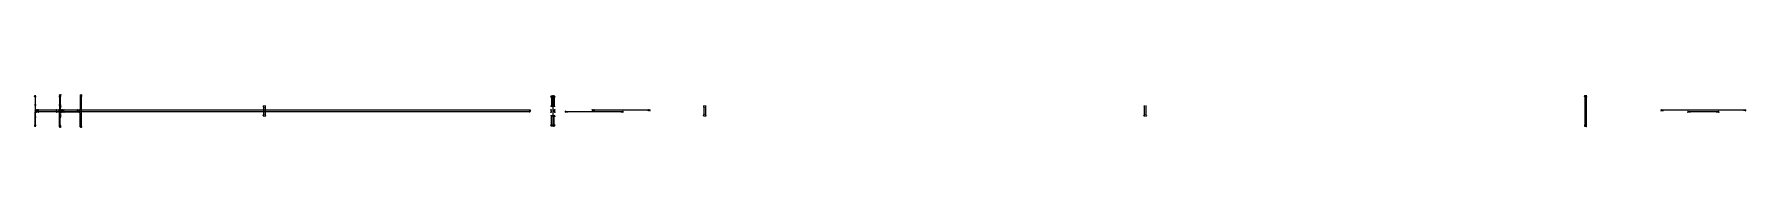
# Model space of a CAD drawing. Header units: millimetres. Extents: x -13916 to 13, y -89 to 89.
# Drawn here: x -13916 to -4689, y -89 to 89 of the extents above; entities that cross this region are included whole.
import ezdxf

# ---------------------------------------------------------------- set-up
doc = ezdxf.new("R2010")
doc.units = ezdxf.units.MM
for name, color, linetype in [('AutoDetect_10_44', 1, 'Continuous'), ('AutoDetect_11_48', 1, 'Continuous'), ('AutoDetect_12_31', 1, 'Continuous'), ('AutoDetect_12_32', 1, 'Continuous'), ('AutoDetect_13_33', 1, 'Continuous'), ('AutoDetect_14_41', 1, 'Continuous'), ('AutoDetect_15_36', 1, 'Continuous'), ('AutoDetect_16_40', 1, 'Continuous'), ('AutoDetect_17_35', 1, 'Continuous'), ('AutoDetect_1_50', 1, 'Continuous'), ('AutoDetect_1_52', 1, 'Continuous'), ('AutoDetect_1_57', 1, 'Continuous'), ('AutoDetect_22_29', 1, 'Continuous'), ('AutoDetect_23_28', 1, 'Continuous'), ('AutoDetect_24_43', 1, 'Continuous'), ('AutoDetect_25_42', 1, 'Continuous'), ('AutoDetect_26_38', 1, 'Continuous'), ('AutoDetect_27_39', 1, 'Continuous'), ('AutoDetect_2_46', 1, 'Continuous'), ('AutoDetect_2_55', 1, 'Continuous'), ('AutoDetect_2_62', 1, 'Continuous'), ('AutoDetect_32_59', 1, 'Continuous'), ('AutoDetect_33_63', 1, 'Continuous'), ('AutoDetect_34_26', 1, 'Continuous'), ('AutoDetect_35_27', 1, 'Continuous'), ('AutoDetect_36_22', 1, 'Continuous'), ('AutoDetect_37_23', 1, 'Continuous'), ('AutoDetect_3_53', 1, 'Continuous'), ('AutoDetect_3_56', 1, 'Continuous'), ('AutoDetect_4_60', 1, 'Continuous'), ('AutoDetect_50_16', 1, 'Continuous'), ('AutoDetect_51_17', 1, 'Continuous'), ('AutoDetect_54_18', 1, 'Continuous'), ('AutoDetect_55_19', 1, 'Continuous'), ('AutoDetect_58_24', 1, 'Continuous'), ('AutoDetect_59_25', 1, 'Continuous'), ('AutoDetect_62_30', 1, 'Continuous'), ('AutoDetect_63_34', 1, 'Continuous'), ('AutoDetect_74_20', 1, 'Continuous'), ('AutoDetect_75_21', 1, 'Continuous'), ('AutoDetect_76_58', 1, 'Continuous'), ('AutoDetect_76_61', 1, 'Continuous'), ('AutoDetect_77_54', 1, 'Continuous'), ('AutoDetect_78_47', 1, 'Continuous'), ('AutoDetect_79_51', 1, 'Continuous'), ('AutoDetect_80_45', 1, 'Continuous'), ('AutoDetect_81_49', 1, 'Continuous'), ('AutoDetect_9_37', 1, 'Continuous'), ('Lasche_ID_GUID_8446B62E_D2A5_450f_8CBC_BC5C9A2F1504', 1, 'Continuous')]:
    doc.layers.add(name, color=color, linetype=linetype)

# ---------------------------------------------------------------- blocks, each defined once
blk = doc.blocks.new('Kontrollpunkt')
at = {"color": 0}
for q in [(0, 6), (8, 0), (0, 0, 4)]:
    blk.add_line((0, 0), q, dxfattribs=at)
for points in [[(0.25, 8, -0.25), (-0.25, 8, -0.25), (-0.25, 8, 0.25), (0, 10, 0), (-0.25, 8, -0.25), (0.25, 8, 0.25), (0, 10, 0), (0.25, 8, -0.25), (0.25, 8, 0.25), (-0.25, 8, 0.25)], [(0.25, 6, -0.25), (-0.25, 6, -0.25), (-0.25, 6, 0.25), (0, 8, 0), (-0.25, 6, -0.25), (0.25, 6, 0.25), (0, 8, 0), (0.25, 6, -0.25), (0.25, 6, 0.25), (-0.25, 6, 0.25)], [(0.25, 0.25, 4), (-0.25, 0.25, 4), (-0.25, -0.25, 4), (0, 0, 6), (-0.25, 0.25, 4), (0.25, -0.25, 4), (0, 0, 6), (0.25, 0.25, 4), (0.25, -0.25, 4), (-0.25, -0.25, 4)], [(0.25, 0.25, 6), (-0.25, 0.25, 6), (-0.25, -0.25, 6), (0, 0, 8), (-0.25, 0.25, 6), (0.25, -0.25, 6), (0, 0, 8), (0.25, 0.25, 6), (0.25, -0.25, 6), (-0.25, -0.25, 6)], [(0.25, 0.25, 8), (-0.25, 0.25, 8), (-0.25, -0.25, 8), (0, 0, 10), (-0.25, 0.25, 8), (0.25, -0.25, 8), (0, 0, 10), (0.25, 0.25, 8), (0.25, -0.25, 8), (-0.25, -0.25, 8)], [(8, 0.25, -0.25), (8, 0.25, 0.25), (8, -0.25, 0.25), (10, 0, 0), (8, 0.25, 0.25), (8, -0.25, -0.25), (10, 0, 0), (8, 0.25, -0.25), (8, -0.25, -0.25), (8, -0.25, 0.25)]]:
    blk.add_polyline3d(points, dxfattribs=at)

msp = doc.modelspace()

# ---------------------------------------------------------------- linework, layer by layer
at = {"layer": 'AutoDetect_10_44', "color": 1}
msp.add_line((-11242.9, 4, -450), (-13765.1, 4, -450), dxfattribs=at)
at = {"layer": 'AutoDetect_11_48', "color": 1}
msp.add_line((-11242.9, -4, -450), (-13765.1, -4, -450), dxfattribs=at)
at = {"layer": 'AutoDetect_12_31', "color": 1}
msp.add_line((-11112.4, -4, -126.7), (-11112.4, -4, -260), dxfattribs=at)
at = {"layer": 'AutoDetect_12_32', "color": 1}
msp.add_line((-11112.4, -4, -413.3), (-11112.4, -4, -260), dxfattribs=at)
at = {"layer": 'AutoDetect_13_33', "color": 1}
msp.add_line((-11127.4, -4, -126.7), (-11127.4, -4, -413.3), dxfattribs=at)
at = {"layer": 'AutoDetect_14_41', "color": 1}
msp.add_line((-11127.4, -84, -436.3), (-11127.4, -27, -436.3), dxfattribs=at)
at = {"layer": 'AutoDetect_15_36', "color": 1}
msp.add_line((-11127.4, -84, -103.7), (-11127.4, -27, -103.7), dxfattribs=at)
at = {"layer": 'AutoDetect_16_40', "color": 1}
msp.add_line((-11112.4, -84, -436.3), (-11112.4, -27, -436.3), dxfattribs=at)
at = {"layer": 'AutoDetect_17_35', "color": 1}
msp.add_line((-11112.4, -84, -103.7), (-11112.4, -27, -103.7), dxfattribs=at)
at = {"layer": 'AutoDetect_1_50', "color": 1}
msp.add_line((-13770.1, -4, -419.3), (-13673.1, -4, -120.7), dxfattribs=at)
for points, weights in [([(-13775.1, -12.5, -434.6), (-13773.4, -4, -429.3), (-13770.1, -4, -419.3)], [0.86513754622, 0.812365281698, 1]), ([(-13673.1, -4, -120.7), (-13671.4, -4, -115.5), (-13669.9, -6.8, -111)], [1, 0.945288413992, 0.969224732871])]:
    msp.add_rational_spline(points, weights, degree=2, dxfattribs=at)
at = {"layer": 'AutoDetect_1_52', "color": 1}
msp.add_line((-13667.2, -84.9, -102.7), (-13667.2, -22, -102.7), dxfattribs=at)
msp.add_rational_spline([(-13667.2, -22, -102.7), (-13667.2, -14.5, -102.7), (-13668.9, -9.3, -108), (-13669.4, -7.9, -109.4), (-13669.9, -6.8, -111)], [1, 0.923879532511, 1, 0.978591118519, 0.969224732871], degree=2, knots=[-3.141593, -3.141593, -3.141593, -2.356194, -2.356194, -2.135301, -2.135301, -2.135301], dxfattribs=at)
at = {"layer": 'AutoDetect_1_57', "color": 1}
msp.add_line((-13775.9, -84.9, -437.3), (-13775.9, -22, -437.3), dxfattribs=at)
msp.add_rational_spline([(-13775.9, -22, -437.3), (-13775.9, -16.9, -437.3), (-13775.1, -12.5, -434.6)], [1, 0.894741499489, 0.86513754622], degree=2, dxfattribs=at)
at = {"layer": 'AutoDetect_22_29', "color": 1}
msp.add_line((-11127.4, 4, -126.7), (-11127.4, 4, -413.3), dxfattribs=at)
at = {"layer": 'AutoDetect_23_28', "color": 1}
msp.add_line((-11112.4, 4, -126.7), (-11112.4, 4, -413.3), dxfattribs=at)
at = {"layer": 'AutoDetect_24_43', "color": 1}
msp.add_line((-11127.4, 84, -436.3), (-11127.4, 27, -436.3), dxfattribs=at)
at = {"layer": 'AutoDetect_25_42', "color": 1}
msp.add_line((-11112.4, 84, -436.3), (-11112.4, 27, -436.3), dxfattribs=at)
at = {"layer": 'AutoDetect_26_38', "color": 1}
msp.add_line((-11112.4, 84, -103.7), (-11112.4, 27, -103.7), dxfattribs=at)
at = {"layer": 'AutoDetect_27_39', "color": 1}
msp.add_line((-11127.4, 84, -103.7), (-11127.4, 27, -103.7), dxfattribs=at)
at = {"layer": 'AutoDetect_2_46', "color": 1}
msp.add_line((-13673.1, 4, -120.7), (-13770.1, 4, -419.3), dxfattribs=at)
msp.add_rational_spline([(-13770.1, 4, -419.3), (-13772.5, 4, -426.8), (-13774.2, 9.3, -432), (-13774.7, 10.7, -433.4), (-13775, 12.3, -434.5)], [1, 0.923879532511, 1, 0.978591118519, 0.969224732871], degree=2, knots=[-2.577088, -2.577088, -2.577088, -1.79169, -1.79169, -1.570796, -1.570796, -1.570796], dxfattribs=at)
msp.add_rational_spline([(-13669.9, 6.8, -111), (-13671.4, 4, -115.5), (-13673.1, 4, -120.7)], [0.969224732871, 0.945288413992, 1], degree=2, dxfattribs=at)
at = {"layer": 'AutoDetect_2_55', "color": 1}
msp.add_line((-13667.2, 84.9, -102.7), (-13667.2, 22, -102.7), dxfattribs=at)
msp.add_rational_spline([(-13667.2, 22, -102.7), (-13667.2, 14.5, -102.7), (-13668.9, 9.3, -108), (-13669.4, 7.9, -109.4), (-13669.9, 6.8, -111)], [1, 0.923879532511, 1, 0.978591118519, 0.969224732871], degree=2, knots=[-1.006291, -1.006291, -1.006291, -0.220893, -0.220893, 0, 0, 0], dxfattribs=at)
at = {"layer": 'AutoDetect_2_62', "color": 1}
msp.add_line((-13775.9, 84.9, -437.3), (-13775.9, 22, -437.3), dxfattribs=at)
msp.add_rational_spline([(-13775.9, 22, -437.3), (-13775.9, 16.8, -437.3), (-13775, 12.3, -434.5)], [1, 0.945288413992, 0.969224732871], degree=2, dxfattribs=at)
at = {"layer": 'AutoDetect_32_59', "color": 1}
msp.add_line((-12679.2, 30, -90), (-12679.2, -30, -90), dxfattribs=at)
at = {"layer": 'AutoDetect_33_63', "color": 1}
msp.add_line((-12671.2, 30, -90), (-12671.2, -30, -90), dxfattribs=at)
at = {"layer": 'AutoDetect_34_26', "color": 1}
msp.add_line((-10305.3, 30, -90), (-10305.3, -30, -90), dxfattribs=at)
at = {"layer": 'AutoDetect_35_27', "color": 1}
msp.add_line((-10297.3, 30, -90), (-10297.3, -30, -90), dxfattribs=at)
at = {"layer": 'AutoDetect_36_22', "color": 1}
msp.add_line((-7931.4, 30, -90), (-7931.4, -30, -90), dxfattribs=at)
at = {"layer": 'AutoDetect_37_23', "color": 1}
msp.add_line((-7923.4, 30, -90), (-7923.4, -30, -90), dxfattribs=at)
at = {"layer": 'AutoDetect_3_53', "color": 1}
msp.add_line((-13780.1, -85, -450), (-13780.1, -4, -450), dxfattribs=at)
at = {"layer": 'AutoDetect_3_56', "color": 1}
msp.add_line((-13780.1, 85, -450), (-13780.1, 4, -450), dxfattribs=at)
at = {"layer": 'AutoDetect_4_60', "color": 1}
msp.add_line((-13663.1, 85, -90), (-13663.1, -85, -90), dxfattribs=at)
at = {"layer": 'AutoDetect_50_16', "color": 1}
msp.add_line((-4692.6, 4, -270), (-5142.6, 4, -270), dxfattribs=at)
at = {"layer": 'AutoDetect_51_17', "color": 1}
msp.add_line((-4692.6, 4, -250), (-5142.6, 4, -250), dxfattribs=at)
at = {"layer": 'AutoDetect_54_18', "color": 1}
msp.add_line((-4837.6, -4, -250), (-4997.6, -4, -250), dxfattribs=at)
at = {"layer": 'AutoDetect_55_19', "color": 1}
msp.add_line((-4837.6, -4, -270), (-4997.6, -4, -270), dxfattribs=at)
at = {"layer": 'AutoDetect_58_24', "color": 1}
msp.add_line((-10599.6, 4, -270), (-10904.6, 4, -270), dxfattribs=at)
at = {"layer": 'AutoDetect_59_25', "color": 1}
msp.add_line((-10599.6, 4, -250), (-10904.6, 4, -250), dxfattribs=at)
at = {"layer": 'AutoDetect_62_30', "color": 1}
msp.add_line((-10744.6, -4, -270), (-11049.6, -4, -270), dxfattribs=at)
at = {"layer": 'AutoDetect_63_34', "color": 1}
msp.add_line((-10744.6, -4, -250), (-11049.6, -4, -250), dxfattribs=at)
at = {"layer": 'AutoDetect_74_20', "color": 1}
msp.add_line((-5557.5, 85, -90), (-5557.5, -85, -90), dxfattribs=at)
at = {"layer": 'AutoDetect_75_21', "color": 1}
msp.add_line((-5549.5, 85, -90), (-5549.5, -85, -90), dxfattribs=at)
at = {"layer": 'AutoDetect_76_58', "color": 1}
msp.add_line((-13910.3, -85, -850.8), (-13910.3, -4, -850.8), dxfattribs=at)
at = {"layer": 'AutoDetect_76_61', "color": 1}
msp.add_line((-13910.3, 85, -850.8), (-13910.3, 4, -850.8), dxfattribs=at)
at = {"layer": 'AutoDetect_77_54', "color": 1}
msp.add_line((-13910.3, 85, -850.8), (-13910.3, -85, -850.8), dxfattribs=at)
at = {"layer": 'AutoDetect_78_47', "color": 1}
msp.add_line((-13784.7, 4, -464.3), (-13905.7, 4, -836.6), dxfattribs=at)
at = {"layer": 'AutoDetect_79_51', "color": 1}
msp.add_line((-13784.7, -4, -464.3), (-13905.7, -4, -836.6), dxfattribs=at)
at = {"layer": 'AutoDetect_80_45', "color": 1}
msp.add_line((-11241.8, 4, -467.5), (-13895.5, 4, -848.7), dxfattribs=at)
at = {"layer": 'AutoDetect_81_49', "color": 1}
msp.add_line((-11241.8, -4, -467.5), (-13895.5, -4, -848.7), dxfattribs=at)
at = {"layer": 'AutoDetect_9_37', "color": 1}
msp.add_line((-11119.9, 85, -450), (-11119.9, -85, -450), dxfattribs=at)

# ---------------------------------------------------------------- block references
at = {"layer": 'AutoDetect_10_44', "color": 2, "extrusion": (0.173648, 0.696364, -0.696364), "xscale": 0.4999999999999999, "yscale": 0.4999999999999999, "zscale": 0.4999999999999999, "rotation": 170.1489259845508}
msp.add_blockref('Kontrollpunkt', (13357, -2639.5, -2074.1), dxfattribs=at)
at = {"layer": 'AutoDetect_10_44', "color": 2, "extrusion": (-0.982548, 0.131528, -0.131529), "xscale": 0.5, "yscale": 0.5, "zscale": 0.5, "rotation": 332.1122954924301}
msp.add_blockref('Kontrollpunkt', (1487.7, 1019.7, 11106.4), dxfattribs=at)
at = {"layer": 'AutoDetect_11_48', "color": 2, "extrusion": (-0.982548, -0.131528, -0.131529), "xscale": 0.5, "yscale": 0.5, "zscale": 0.5, "rotation": 180.5312304117524}
msp.add_blockref('Kontrollpunkt', (-1487.7, 1019.7, 11106.4), dxfattribs=at)
at = {"layer": 'AutoDetect_11_48', "color": 2, "extrusion": (0.173648, -0.696364, -0.696364), "xscale": 0.4999999999999999, "yscale": 0.4999999999999999, "zscale": 0.4999999999999999, "rotation": 189.8510740154491}
msp.add_blockref('Kontrollpunkt', (-13357, -2639.5, -2074.1), dxfattribs=at)
at = {"layer": 'AutoDetect_12_31', "color": 1, "extrusion": (0.707106, -0.707106, -0.001714), "xscale": 0.5, "yscale": 0.5, "zscale": 0.5, "rotation": 269.901815205966}
msp.add_blockref('Kontrollpunkt', (-7860.5, -140.2, -7854.6), dxfattribs=at)
at = {"layer": 'AutoDetect_12_31', "color": 1, "extrusion": (0.662306, -0.662306, 0.350286), "xscale": 0.5, "yscale": 0.5, "zscale": 0.5, "rotation": 289.304664699849}
msp.add_blockref('Kontrollpunkt', (-7860.5, 2507.9, -7448.2), dxfattribs=at)
at = {"layer": 'AutoDetect_12_31', "color": 1, "extrusion": (0.696364, -0.696364, 0.173648), "xscale": 0.4999999999999999, "yscale": 0.4999999999999999, "zscale": 0.4999999999999999, "rotation": 279.8510761165839}
for p in [(-7860.5, 1137.5, -7775.4), (-7860.5, 1199.8, -7764.4)]:
    msp.add_blockref('Kontrollpunkt', p, dxfattribs=at)
at = {"layer": 'AutoDetect_12_32', "color": 1, "extrusion": (0.871388, -0.490074, 0.022587), "xscale": 0.5000000000000001, "yscale": 0.5000000000000001, "zscale": 0.5000000000000001, "rotation": 270}
msp.add_blockref('Kontrollpunkt', (-5450.8, -194.5, -9690.6), dxfattribs=at)
at = {"layer": 'AutoDetect_12_32', "color": 1, "extrusion": (0.662307, -0.662307, -0.350286), "xscale": 0.5, "yscale": 0.5, "zscale": 0.5, "rotation": 250.6953765762315}
msp.add_blockref('Kontrollpunkt', (-7860.5, -2995, -7266.1), dxfattribs=at)
at = {"layer": 'AutoDetect_12_32', "color": 1, "extrusion": (0.696364, -0.696364, -0.173648), "xscale": 0.4999999999999999, "yscale": 0.4999999999999999, "zscale": 0.4999999999999999, "rotation": 260.1489238834161}
for p in [(-7860.5, -1649.6, -7685.1), (-7860.5, -1731.6, -7670.6)]:
    msp.add_blockref('Kontrollpunkt', p, dxfattribs=at)
at = {"layer": 'AutoDetect_13_33', "color": 1, "extrusion": (-0.698401, -0.698401, -0.156434), "xscale": 0.4999999999999999, "yscale": 0.4999999999999999, "zscale": 0.4999999999999999, "rotation": 101.5229443611711}
msp.add_blockref('Kontrollpunkt', (-7865.4, 1106.2, 7794), dxfattribs=at)
at = {"layer": 'AutoDetect_13_33', "color": 1, "extrusion": (-0.696364, -0.696364, 0.173648), "xscale": 0.5, "yscale": 0.5, "zscale": 0.5, "rotation": 77.24859307823726}
for p in [(-7865.4, -1773.8, 7679.7), (-7865.4, -1531, 7722.5)]:
    msp.add_blockref('Kontrollpunkt', p, dxfattribs=at)
at = {"layer": 'AutoDetect_14_41', "color": 1, "extrusion": (-0.696364, -0.173648, 0.696364), "xscale": 0.5000000000000001, "yscale": 0.5000000000000001, "zscale": 0.5000000000000001, "rotation": 98.13857298109163}
for p in [(-2666.1, -7836.1, 7449.6), (-2616.6, -7844.7, 7458.4)]:
    msp.add_blockref('Kontrollpunkt', p, dxfattribs=at)
at = {"layer": 'AutoDetect_15_36', "color": 1, "extrusion": (-0.696364, -0.173648, -0.696364), "xscale": 0.5000000000000001, "yscale": 0.5000000000000001, "zscale": 0.5000000000000001, "rotation": 81.86142701890837}
for p in [(-2666.1, 7448.6, 7825.6), (-2616.6, 7457.2, 7834.5)]:
    msp.add_blockref('Kontrollpunkt', p, dxfattribs=at)
at = {"layer": 'AutoDetect_16_40', "color": 1, "extrusion": (0.850386, -0.173648, 0.496679), "xscale": 0.5, "yscale": 0.5, "zscale": 0.5, "rotation": 293.7257987983351}
msp.add_blockref('Kontrollpunkt', (-2249.7, 5026.3, -9661.8), dxfattribs=at)
at = {"layer": 'AutoDetect_16_40', "color": 1, "extrusion": (0.794195, -0.173648, 0.582324), "xscale": 0.5, "yscale": 0.5, "zscale": 0.5, "rotation": 259.6769983067708}
msp.add_blockref('Kontrollpunkt', (-2449.8, 5957.3, -9065.9), dxfattribs=at)
at = {"layer": 'AutoDetect_17_35', "color": 1, "extrusion": (0.629174, -0.456376, -0.629174), "xscale": 0.5, "yscale": 0.5, "zscale": 0.5, "rotation": 258.9114551842425}
msp.add_blockref('Kontrollpunkt', (-6546.6, -5730.2, -6914), dxfattribs=at)
at = {"layer": 'AutoDetect_17_35', "color": 1, "extrusion": (0.782446, -0.291976, -0.550026), "xscale": 0.5000000000000001, "yscale": 0.5000000000000001, "zscale": 0.5000000000000001, "rotation": 281.8827967585247}
msp.add_blockref('Kontrollpunkt', (-3958.1, -5798, -8615), dxfattribs=at)
at = {"layer": 'AutoDetect_1_50', "color": 1, "extrusion": (0.489658, -0.870234, 0.054117), "xscale": 0.5000000000000001, "yscale": 0.5000000000000001, "zscale": 0.5000000000000001, "rotation": 259.2578707800294}
msp.add_blockref('Kontrollpunkt', (-12002.7, -53.4, -6761.8), dxfattribs=at)
at = {"layer": 'AutoDetect_1_50', "color": 1, "extrusion": (0.739176, -0.626988, 0.245977), "xscale": 0.5000000000000001, "yscale": 0.5000000000000001, "zscale": 0.5000000000000001, "rotation": 273.3829080466895}
msp.add_blockref('Kontrollpunkt', (-8910.4, 2176, -10279.2), dxfattribs=at)
at = {"layer": 'AutoDetect_1_50', "color": 1, "extrusion": (0.663613, -0.706831, -0.244963), "xscale": 0.5, "yscale": 0.5, "zscale": 0.5, "rotation": 245.0629777267913}
msp.add_blockref('Kontrollpunkt', (-10032.7, -2675.7, -9033.6), dxfattribs=at)
at = {"layer": 'AutoDetect_1_50', "color": 1, "extrusion": (0.608622, -0.696364, -0.380338), "xscale": 0.5000000000000001, "yscale": 0.5000000000000001, "zscale": 0.5000000000000001, "rotation": 246.4828009483156}
msp.add_blockref('Kontrollpunkt', (-10300.1, -3542.3, -8271.3), dxfattribs=at)
at = {"layer": 'AutoDetect_1_50', "color": 1, "extrusion": (0.498296, -0.650895, -0.572745), "xscale": 0.5000000000000001, "yscale": 0.5000000000000001, "zscale": 0.5000000000000001, "rotation": 233.198216003499}
msp.add_blockref('Kontrollpunkt', (-10859.3, -4857.5, -6741.5), dxfattribs=at)
at = {"layer": 'AutoDetect_1_52', "color": 1, "extrusion": (0.578856, -0.173648, -0.796726), "xscale": 0.5, "yscale": 0.5, "zscale": 0.5, "rotation": 271.6636769454443}
for p in [(-3957.7, -10484.6, -7824), (-4002.6, -10473.9, -7815.8)]:
    msp.add_blockref('Kontrollpunkt', p, dxfattribs=at)
at = {"layer": 'AutoDetect_1_52', "color": 1, "extrusion": (0.541059, -0.390731, -0.744704), "xscale": 0.5, "yscale": 0.5, "zscale": 0.5, "rotation": 261.2498740564742}
msp.add_blockref('Kontrollpunkt', (-8019.4, -8310.3, -7309.7), dxfattribs=at)
at = {"layer": 'AutoDetect_1_57', "color": 1, "extrusion": (0.744704, -0.390731, 0.541059), "xscale": 0.5000000000000001, "yscale": 0.5000000000000001, "zscale": 0.5000000000000001, "rotation": 260.9669665072797}
msp.add_blockref('Kontrollpunkt', (-6419.9, 6227, -10487), dxfattribs=at)
at = {"layer": 'AutoDetect_1_57', "color": 1, "extrusion": (0.796726, -0.173648, 0.578856), "xscale": 0.5000000000000001, "yscale": 0.5000000000000001, "zscale": 0.5000000000000001, "rotation": 256.8095918291353}
for p in [(-2964.9, 7430.8, -11223.2), (-3010.7, 7425.1, -11215.1)]:
    msp.add_blockref('Kontrollpunkt', p, dxfattribs=at)
at = {"layer": 'AutoDetect_22_29', "color": 1, "extrusion": (-0.696364, 0.696364, 0.173648), "xscale": 0.4999999999999999, "yscale": 0.4999999999999999, "zscale": 0.4999999999999999, "rotation": 279.8510761165839}
for p in [(7865.4, -1773.8, 7679.7), (7865.4, -1531, 7722.5)]:
    msp.add_blockref('Kontrollpunkt', p, dxfattribs=at)
at = {"layer": 'AutoDetect_22_29', "color": 1, "extrusion": (-0.705667, 0.705667, -0.063775), "xscale": 0.5, "yscale": 0.5, "zscale": 0.5, "rotation": 266.3509261307349}
msp.add_blockref('Kontrollpunkt', (7865.4, 375.5, 7863.1), dxfattribs=at)
at = {"layer": 'AutoDetect_23_28', "color": 1, "extrusion": (0.696364, 0.696364, 0.173648), "xscale": 0.5, "yscale": 0.5, "zscale": 0.5, "rotation": 77.24859307823726}
for p in [(7860.5, 957, -7807.2), (7860.5, 1199.8, -7764.4)]:
    msp.add_blockref('Kontrollpunkt', p, dxfattribs=at)
at = {"layer": 'AutoDetect_23_28', "color": 1, "extrusion": (0.706997, 0.706997, -0.01763), "xscale": 0.5000000000000001, "yscale": 0.5000000000000001, "zscale": 0.5000000000000001, "rotation": 91.31622399975285}
msp.add_blockref('Kontrollpunkt', (7860.5, -265.2, -7851.3), dxfattribs=at)
at = {"layer": 'AutoDetect_24_43', "color": 1, "extrusion": (-0.696364, 0.173648, 0.696364), "xscale": 0.5000000000000001, "yscale": 0.5000000000000001, "zscale": 0.5000000000000001, "rotation": 261.8614270189084}
for p in [(2616.6, -7844.7, 7458.4), (2666.1, -7836.1, 7449.6)]:
    msp.add_blockref('Kontrollpunkt', p, dxfattribs=at)
at = {"layer": 'AutoDetect_25_42', "color": 1, "extrusion": (0.696364, 0.173648, 0.696364), "xscale": 0.5000000000000001, "yscale": 0.5000000000000001, "zscale": 0.5000000000000001, "rotation": 98.13857298109163}
for p in [(2764.4, 7182.1, -8028.5), (2714.9, 7190.7, -8037.4)]:
    msp.add_blockref('Kontrollpunkt', p, dxfattribs=at)
at = {"layer": 'AutoDetect_26_38', "color": 1, "extrusion": (0.696364, 0.173648, -0.696364), "xscale": 0.5000000000000001, "yscale": 0.5000000000000001, "zscale": 0.5000000000000001, "rotation": 81.86142701890837}
for p in [(2764.4, -7569.6, -7652.5), (2714.9, -7578.2, -7661.4)]:
    msp.add_blockref('Kontrollpunkt', p, dxfattribs=at)
at = {"layer": 'AutoDetect_27_39', "color": 1, "extrusion": (-0.696364, 0.173648, -0.696364), "xscale": 0.5000000000000001, "yscale": 0.5000000000000001, "zscale": 0.5000000000000001, "rotation": 278.1385729810916}
for p in [(2616.6, 7457.2, 7834.5), (2666.1, 7448.6, 7825.6)]:
    msp.add_blockref('Kontrollpunkt', p, dxfattribs=at)
at = {"layer": 'AutoDetect_2_46', "color": 1, "extrusion": (0.73841, 0.621125, 0.262591), "xscale": 0.5, "yscale": 0.5, "zscale": 0.5, "rotation": 82.78644317147558}
msp.add_blockref('Kontrollpunkt', (8867.1, 2361.9, -10275.6), dxfattribs=at)
at = {"layer": 'AutoDetect_2_46', "color": 1, "extrusion": (0.721995, 0.691705, -0.016331), "xscale": 0.5, "yscale": 0.5, "zscale": 0.5, "rotation": 104.2857710822187}
msp.add_blockref('Kontrollpunkt', (9526.9, -572, -9930.3), dxfattribs=at)
at = {"layer": 'AutoDetect_2_46', "color": 1, "extrusion": (0.715942, 0.696364, -0.050039), "xscale": 0.5, "yscale": 0.5, "zscale": 0.5}
for p, rotation in [((9595.3, -874.1, -9827.9), 107.0526187493893), ((9544.9, -649.3, -9787.2), 93.62619165418512)]:
    msp.add_blockref('Kontrollpunkt', p, dxfattribs=dict(at, rotation=rotation))
at = {"layer": 'AutoDetect_2_46', "color": 1, "extrusion": (0.643007, 0.704416, -0.300566), "xscale": 0.5000000000000001, "yscale": 0.5000000000000001, "zscale": 0.5000000000000001, "rotation": 113.3162172481296}
msp.add_blockref('Kontrollpunkt', (10101.2, -2884.9, -8752.8), dxfattribs=at)
at = {"layer": 'AutoDetect_2_46', "color": 1, "extrusion": (0.498296, 0.650895, -0.572745), "xscale": 0.5000000000000001, "yscale": 0.5000000000000001, "zscale": 0.5000000000000001, "rotation": 134.8444991167241}
msp.add_blockref('Kontrollpunkt', (10859.3, -4857.5, -6741.5), dxfattribs=at)
at = {"layer": 'AutoDetect_2_55', "color": 1, "extrusion": (0.578856, 0.173648, -0.796726), "xscale": 0.5, "yscale": 0.5, "zscale": 0.5, "rotation": 88.33632305455566}
for p in [(4002.6, -10473.9, -7815.8), (3957.7, -10484.6, -7824)]:
    msp.add_blockref('Kontrollpunkt', p, dxfattribs=at)
at = {"layer": 'AutoDetect_2_55', "color": 1, "extrusion": (0.541059, 0.390731, -0.744704), "xscale": 0.5, "yscale": 0.5, "zscale": 0.5, "rotation": 98.75012594352583}
msp.add_blockref('Kontrollpunkt', (8019.4, -8310.3, -7309.7), dxfattribs=at)
at = {"layer": 'AutoDetect_2_62', "color": 1, "extrusion": (0.796726, 0.173648, 0.578856), "xscale": 0.4999999999999999, "yscale": 0.4999999999999999, "zscale": 0.4999999999999999, "rotation": 97.20392918294394}
for p in [(3010.7, 7425.1, -11215.1), (2964.9, 7430.8, -11223.2)]:
    msp.add_blockref('Kontrollpunkt', p, dxfattribs=at)
at = {"layer": 'AutoDetect_2_62', "color": 1, "extrusion": (0.744704, 0.390731, 0.541059), "xscale": 0.5000000000000001, "yscale": 0.5000000000000001, "zscale": 0.5000000000000001, "rotation": 92.56257722569235}
msp.add_blockref('Kontrollpunkt', (6419.9, 6227, -10487), dxfattribs=at)
at = {"layer": 'AutoDetect_32_59', "color": 1, "extrusion": (-0.696364, 0.173648, 0.696364), "xscale": 0.5000000000000001, "yscale": 0.5000000000000001, "zscale": 0.5000000000000001, "rotation": 180}
for p in [(3044.5, -8635.6, 8770.8), (3091.1, -8627.6, 8762.5)]:
    msp.add_blockref('Kontrollpunkt', p, dxfattribs=at)
at = {"layer": 'AutoDetect_33_63', "color": 1, "extrusion": (0.696364, 0.173648, 0.696364), "xscale": 0.4999999999999999, "yscale": 0.4999999999999999, "zscale": 0.4999999999999999, "rotation": 180}
for p in [(3089.1, 8493, -8882.3), (3042.6, 8501.1, -8890.6)]:
    msp.add_blockref('Kontrollpunkt', p, dxfattribs=at)
at = {"layer": 'AutoDetect_34_26', "color": 1, "extrusion": (-0.696364, 0.173648, 0.696364), "xscale": 0.5000000000000001, "yscale": 0.5000000000000001, "zscale": 0.5000000000000001, "rotation": 180}
for p in [(2470.1, -7031.7, 7117.7), (2516.7, -7023.6, 7109.4)]:
    msp.add_blockref('Kontrollpunkt', p, dxfattribs=at)
at = {"layer": 'AutoDetect_35_27', "color": 1, "extrusion": (0.696364, 0.173648, 0.696364), "xscale": 0.4999999999999999, "yscale": 0.4999999999999999, "zscale": 0.4999999999999999, "rotation": 180}
for p in [(2514.8, 6889, -7229.2), (2468.2, 6897.1, -7237.5)]:
    msp.add_blockref('Kontrollpunkt', p, dxfattribs=at)
at = {"layer": 'AutoDetect_36_22', "color": 1, "extrusion": (-0.696364, 0.173648, 0.696364), "xscale": 0.5000000000000001, "yscale": 0.5000000000000001, "zscale": 0.5000000000000001, "rotation": 180}
for p in [(1895.8, -5427.7, 5464.6), (1942.3, -5419.6, 5456.3)]:
    msp.add_blockref('Kontrollpunkt', p, dxfattribs=at)
at = {"layer": 'AutoDetect_37_23', "color": 1, "extrusion": (0.696364, 0.173648, 0.696364), "xscale": 0.4999999999999999, "yscale": 0.4999999999999999, "zscale": 0.4999999999999999, "rotation": 180}
for p in [(1940.4, 5285, -5576.1), (1893.8, 5293.1, -5584.4)]:
    msp.add_blockref('Kontrollpunkt', p, dxfattribs=at)
at = {"layer": 'AutoDetect_3_53', "color": 1, "extrusion": (0.480577, -0.575779, -0.661457), "xscale": 0.5, "yscale": 0.5, "zscale": 0.5, "rotation": 256.1409365407605}
msp.add_blockref('Kontrollpunkt', (-10581.8, -6176.1, -6322.4), dxfattribs=at)
at = {"layer": 'AutoDetect_3_53', "color": 1, "extrusion": (0.578856, -0.173648, -0.796726), "xscale": 0.5, "yscale": 0.5, "zscale": 0.5, "rotation": 271.6636769454443}
for p in [(-3992.1, -10780.1, -7612.2), (-4035.2, -10769.8, -7604.4)]:
    msp.add_blockref('Kontrollpunkt', p, dxfattribs=at)
at = {"layer": 'AutoDetect_3_56', "color": 1, "extrusion": (0.578856, 0.173648, -0.796726), "xscale": 0.5, "yscale": 0.5, "zscale": 0.5, "rotation": 88.33632305455566}
for p in [(4035.2, -10769.8, -7604.4), (3992.1, -10780.1, -7612.2)]:
    msp.add_blockref('Kontrollpunkt', p, dxfattribs=at)
at = {"layer": 'AutoDetect_3_56', "color": 1, "extrusion": (0.480577, 0.575779, -0.661457), "xscale": 0.5, "yscale": 0.5, "zscale": 0.5, "rotation": 103.8590634592395}
msp.add_blockref('Kontrollpunkt', (10581.8, -6176.1, -6322.4), dxfattribs=at)
at = {"layer": 'AutoDetect_4_60', "color": 1, "extrusion": (0.796726, 0.173648, 0.578856), "xscale": 0.5, "yscale": 0.5, "zscale": 0.5, "rotation": 180}
for p in [(2986.8, 7644.4, -10924.1), (2832.4, 7663.9, -10951.6)]:
    msp.add_blockref('Kontrollpunkt', p, dxfattribs=at)
at = {"layer": 'AutoDetect_50_16', "color": 1, "extrusion": (0.173648, 0.696364, -0.696364), "xscale": 0.5, "yscale": 0.5, "zscale": 0.5, "rotation": 160.2978477668322}
for p in [(4984.9, -1056.5, -701.2), (4560, -982.7, -625.1)]:
    msp.add_blockref('Kontrollpunkt', p, dxfattribs=at)
at = {"layer": 'AutoDetect_51_17', "color": 1, "extrusion": (0.173648, 0.696364, 0.696364), "xscale": 0.5000000000000001, "yscale": 0.5000000000000001, "zscale": 0.5000000000000001, "rotation": 27.83147883733211}
for p in [(4984.9, 683.3, -1063.3), (4560, 609.5, -987.2)]:
    msp.add_blockref('Kontrollpunkt', p, dxfattribs=at)
at = {"layer": 'AutoDetect_54_18', "color": 1, "extrusion": (0.173648, -0.696364, 0.696364), "xscale": 0.5000000000000001, "yscale": 0.5000000000000001, "zscale": 0.5000000000000001, "rotation": 342.8383509003531}
for p in [(-4844.3, 658.9, -1038.1), (-4700.6, 634, -1012.4)]:
    msp.add_blockref('Kontrollpunkt', p, dxfattribs=at)
at = {"layer": 'AutoDetect_55_19', "color": 1, "extrusion": (0.173648, -0.696364, -0.696364), "xscale": 0.5000000000000001, "yscale": 0.5000000000000001, "zscale": 0.5000000000000001, "rotation": 199.7021522331678}
for p in [(-4844.3, -1032.1, -676), (-4700.6, -1007.2, -650.3)]:
    msp.add_blockref('Kontrollpunkt', p, dxfattribs=at)
at = {"layer": 'AutoDetect_58_24', "color": 1, "extrusion": (0.173648, 0.696364, -0.696364), "xscale": 0.5, "yscale": 0.5, "zscale": 0.5, "rotation": 160.2978477668322}
for p in [(10575.8, -2027.4, -1701.7), (10291.5, -1978, -1650.8)]:
    msp.add_blockref('Kontrollpunkt', p, dxfattribs=at)
at = {"layer": 'AutoDetect_59_25', "color": 1, "extrusion": (0.173648, 0.696364, 0.696364), "xscale": 0.5000000000000001, "yscale": 0.5000000000000001, "zscale": 0.5000000000000001, "rotation": 27.83147883733204}
for p in [(10575.8, 1654.2, -2063.8), (10291.5, 1604.8, -2013)]:
    msp.add_blockref('Kontrollpunkt', p, dxfattribs=at)
at = {"layer": 'AutoDetect_62_30', "color": 1, "extrusion": (0.173648, -0.696364, -0.696364), "xscale": 0.5000000000000001, "yscale": 0.5000000000000001, "zscale": 0.5000000000000001, "rotation": 199.7021522331678}
for p in [(-10716.5, -2051.8, -1726.9), (-10432.2, -2002.4, -1676)]:
    msp.add_blockref('Kontrollpunkt', p, dxfattribs=at)
at = {"layer": 'AutoDetect_63_34', "color": 1, "extrusion": (0.173648, -0.696364, 0.696364), "xscale": 0.5000000000000001, "yscale": 0.5000000000000001, "zscale": 0.5000000000000001, "rotation": 342.8383509003531}
for p in [(-10716.5, 1678.6, -2089), (-10432.2, 1629.2, -2038.1)]:
    msp.add_blockref('Kontrollpunkt', p, dxfattribs=at)
at = {"layer": 'AutoDetect_74_20', "color": 1, "extrusion": (-0.696364, 0.173648, 0.696364), "xscale": 0.5000000000000001, "yscale": 0.5000000000000001, "zscale": 0.5000000000000001, "rotation": 180}
for p in [(1268, -3833, 3821.1), (1421.3, -3806.3, 3793.6)]:
    msp.add_blockref('Kontrollpunkt', p, dxfattribs=at)
at = {"layer": 'AutoDetect_75_21', "color": 1, "extrusion": (0.696364, 0.173648, 0.696364), "xscale": 0.4999999999999999, "yscale": 0.4999999999999999, "zscale": 0.4999999999999999, "rotation": 180}
for p in [(1419.4, 3671.7, -3913.4), (1266.1, 3698.4, -3940.9)]:
    msp.add_blockref('Kontrollpunkt', p, dxfattribs=at)
at = {"layer": 'AutoDetect_76_58', "color": 1, "extrusion": (0.625521, -0.575779, 0.5265), "xscale": 0.5, "yscale": 0.5, "zscale": 0.5, "rotation": 266.8980670614725}
msp.add_blockref('Kontrollpunkt', (-9423.7, 4663.7, -9146.9), dxfattribs=at)
at = {"layer": 'AutoDetect_76_58', "color": 1, "extrusion": (0.753441, -0.173648, 0.634171), "xscale": 0.5, "yscale": 0.5, "zscale": 0.5, "rotation": 258.9572692358478}
for p in [(-3157.2, 7933.5, -11014.3), (-3201, 7927, -11006.5)]:
    msp.add_blockref('Kontrollpunkt', p, dxfattribs=at)
at = {"layer": 'AutoDetect_76_61', "color": 1, "extrusion": (0.753441, 0.173648, 0.634171), "xscale": 0.5, "yscale": 0.5, "zscale": 0.5, "rotation": 94.70740288877445}
for p in [(3201, 7927, -11006.5), (3157.2, 7933.5, -11014.3)]:
    msp.add_blockref('Kontrollpunkt', p, dxfattribs=at)
at = {"layer": 'AutoDetect_76_61', "color": 1, "extrusion": (0.625521, 0.575779, 0.5265), "xscale": 0.5, "yscale": 0.5, "zscale": 0.5, "rotation": 93.10193293852753}
msp.add_blockref('Kontrollpunkt', (9423.7, 4663.7, -9146.9), dxfattribs=at)
at = {"layer": 'AutoDetect_77_54', "color": 2, "extrusion": (-0.084337, 0.173648, -0.98119), "xscale": 0.5, "yscale": 0.5, "zscale": 0.5, "rotation": 299.8833064083283}
for p in [(12478.1, 5868.2, 2021.7), (12547.1, 5728.8, 1994.3)]:
    msp.add_blockref('Kontrollpunkt', p, dxfattribs=at)
at = {"layer": 'AutoDetect_78_47', "color": 1, "extrusion": (0.739632, 0.631646, 0.23231), "xscale": 0.5000000000000001, "yscale": 0.5000000000000001, "zscale": 0.5000000000000001, "rotation": 75.53412977659765}
msp.add_blockref('Kontrollpunkt', (9033.6, 1642.2, -10476.9), dxfattribs=at)
at = {"layer": 'AutoDetect_78_47', "color": 1, "extrusion": (0.721766, 0.691911, -0.0177), "xscale": 0.5, "yscale": 0.5, "zscale": 0.5, "rotation": 91.2651932927956}
msp.add_blockref('Kontrollpunkt', (9619.5, -985.4, -10012.9), dxfattribs=at)
at = {"layer": 'AutoDetect_78_47', "color": 1, "extrusion": (0.715942, 0.696365, -0.050039), "xscale": 0.5, "yscale": 0.5, "zscale": 0.5, "rotation": 93.62618619563187}
msp.add_blockref('Kontrollpunkt', (9622.7, -996.4, -9850), dxfattribs=at)
at = {"layer": 'AutoDetect_78_47', "color": 1, "extrusion": (0.70076, 0.703343, -0.119349), "xscale": 0.5000000000000001, "yscale": 0.5000000000000001, "zscale": 0.5000000000000001, "rotation": 96.45218474288156}
msp.add_blockref('Kontrollpunkt', (9768, -1621.8, -9601.5), dxfattribs=at)
at = {"layer": 'AutoDetect_79_51', "color": 1, "extrusion": (0.739632, -0.631646, 0.23231), "xscale": 0.5, "yscale": 0.5, "zscale": 0.5, "rotation": 281.2213569896945}
msp.add_blockref('Kontrollpunkt', (-9033.6, 1642.2, -10476.9), dxfattribs=at)
at = {"layer": 'AutoDetect_79_51', "color": 1, "extrusion": (0.693686, -0.719004, -0.042808), "xscale": 0.5, "yscale": 0.5, "zscale": 0.5, "rotation": 267.4594366612221}
msp.add_blockref('Kontrollpunkt', (-10003.5, -1220.2, -9602.3), dxfattribs=at)
at = {"layer": 'AutoDetect_79_51', "color": 1, "extrusion": (0.715942, -0.696365, -0.050039), "xscale": 0.5000000000000001, "yscale": 0.5000000000000001, "zscale": 0.5000000000000001, "rotation": 267.2135768210516}
msp.add_blockref('Kontrollpunkt', (-9622.7, -996.4, -9850), dxfattribs=at)
at = {"layer": 'AutoDetect_79_51', "color": 1, "extrusion": (0.70076, -0.703343, -0.119349), "xscale": 0.5, "yscale": 0.5, "zscale": 0.5, "rotation": 265.0287248191186}
msp.add_blockref('Kontrollpunkt', (-9768, -1621.8, -9601.5), dxfattribs=at)
at = {"layer": 'AutoDetect_80_45', "color": 2, "extrusion": (0.318962, 0.643448, 0.695872), "xscale": 0.5000000000000001, "yscale": 0.5000000000000001, "zscale": 0.5000000000000001, "rotation": 352.0121093296654}
msp.add_blockref('Kontrollpunkt', (12451.6, 3682.5, -5020.1), dxfattribs=at)
at = {"layer": 'AutoDetect_80_45', "color": 2, "extrusion": (-0.991267, 0.131529, -0.009516), "xscale": 0.5000000000000001, "yscale": 0.5000000000000001, "zscale": 0.5000000000000001, "rotation": 252.5461144830765}
msp.add_blockref('Kontrollpunkt', (1474.7, -361.4, 11148.6), dxfattribs=at)
at = {"layer": 'AutoDetect_81_49', "color": 2, "extrusion": (0.318962, -0.643448, 0.695872), "xscale": 0.5000000000000001, "yscale": 0.5000000000000001, "zscale": 0.5000000000000001, "rotation": 355.0463972247898}
msp.add_blockref('Kontrollpunkt', (-12451.6, 3682.5, -5020.1), dxfattribs=at)
at = {"layer": 'AutoDetect_81_49', "color": 2, "extrusion": (-0.991267, -0.131529, -0.009516), "xscale": 0.5000000000000001, "yscale": 0.5000000000000001, "zscale": 0.5000000000000001, "rotation": 80.04786610609662}
msp.add_blockref('Kontrollpunkt', (-1474.7, -361.4, 11148.6), dxfattribs=at)
at = {"layer": 'AutoDetect_9_37', "color": 1, "extrusion": (0.744227, 0.173648, -0.644959), "xscale": 0.5, "yscale": 0.5, "zscale": 0.5, "rotation": 337.388276259437}
for p in [(2603.6, -7316.6, -7971.8), (2449.8, -7339.7, -7999.2)]:
    msp.add_blockref('Kontrollpunkt', p, dxfattribs=at)
at = {"layer": 'Lasche_ID_GUID_8446B62E_D2A5_450f_8CBC_BC5C9A2F1504', "color": 2, "extrusion": (0.672499, 0.707107, -0.218508), "xscale": 0.5000000000000001, "yscale": 0.5000000000000001, "zscale": 0.5000000000000001, "rotation": 102.9393123053027}
for p in [(10043.9, -2500.7, -9108.6), (10040.9, -2487.8, -9108.6), (9962.1, -2144.7, -9108.6), (9959.1, -2131.8, -9108.6)]:
    msp.add_blockref('Kontrollpunkt', p, dxfattribs=at)
at = {"layer": 'Lasche_ID_GUID_8446B62E_D2A5_450f_8CBC_BC5C9A2F1504', "color": 2, "extrusion": (-0.707107, 0.707107, 0), "xscale": 0.5000000000000001, "yscale": 0.5000000000000001, "zscale": 0.5000000000000001, "rotation": 270}
for p in [(7707.9, -250, 7713.6), (7707.9, -270, 7713.6), (3633.5, -250, 3639.2), (3633.5, -270, 3639.2)]:
    msp.add_blockref('Kontrollpunkt', p, dxfattribs=at)
at = {"layer": 'Lasche_ID_GUID_8446B62E_D2A5_450f_8CBC_BC5C9A2F1504', "color": 2, "extrusion": (0.707107, 0.707107, 0), "xscale": 0.5000000000000001, "yscale": 0.5000000000000001, "zscale": 0.5000000000000001, "rotation": 90}
for p in [(7497.9, -250, -7492.2), (7497.9, -270, -7492.2), (3321, -250, -3315.3), (3321, -270, -3315.3)]:
    msp.add_blockref('Kontrollpunkt', p, dxfattribs=at)
at = {"layer": 'Lasche_ID_GUID_8446B62E_D2A5_450f_8CBC_BC5C9A2F1504', "color": 2, "extrusion": (0.672499, -0.707107, -0.218508), "rotation": 257.0606876946973}
for p, xscale, yscale, zscale in [((-10043.9, -2500.7, -9108.6), 0.5000000000000001, 0.5000000000000001, 0.5000000000000001), ((-10040.9, -2487.8, -9108.6), 0.5000000000000001, 0.5000000000000001, 0.5000000000000001), ((-9962.1, -2144.7, -9108.6), 0.5, 0.5, 0.5), ((-9959.1, -2131.8, -9108.6), 0.5, 0.5, 0.5)]:
    msp.add_blockref('Kontrollpunkt', p, dxfattribs=dict(at, xscale=xscale, yscale=yscale, zscale=zscale))
at = {"layer": 'Lasche_ID_GUID_8446B62E_D2A5_450f_8CBC_BC5C9A2F1504', "color": 2, "extrusion": (-0.707107, -0.707107, 0), "xscale": 0.5000000000000001, "yscale": 0.5000000000000001, "zscale": 0.5000000000000001}
for p, rotation in [((-7810.4, -250, 7816.1), 90.00000000000001), ((-7810.4, -270, 7816.1), 90.00000000000001), ((-3531, -270, 3536.7), 90), ((-3531, -250, 3536.7), 90)]:
    msp.add_blockref('Kontrollpunkt', p, dxfattribs=dict(at, rotation=rotation))
at = {"layer": 'Lasche_ID_GUID_8446B62E_D2A5_450f_8CBC_BC5C9A2F1504', "color": 2, "extrusion": (0.707107, -0.707107, 0), "xscale": 0.5000000000000001, "yscale": 0.5000000000000001, "zscale": 0.5000000000000001, "rotation": 270}
for p in [(-7600.4, -250, -7594.8), (-7600.4, -270, -7594.8), (-3423.5, -270, -3417.9), (-3423.5, -250, -3417.9)]:
    msp.add_blockref('Kontrollpunkt', p, dxfattribs=at)

doc.saveas('drawing.dxf')
